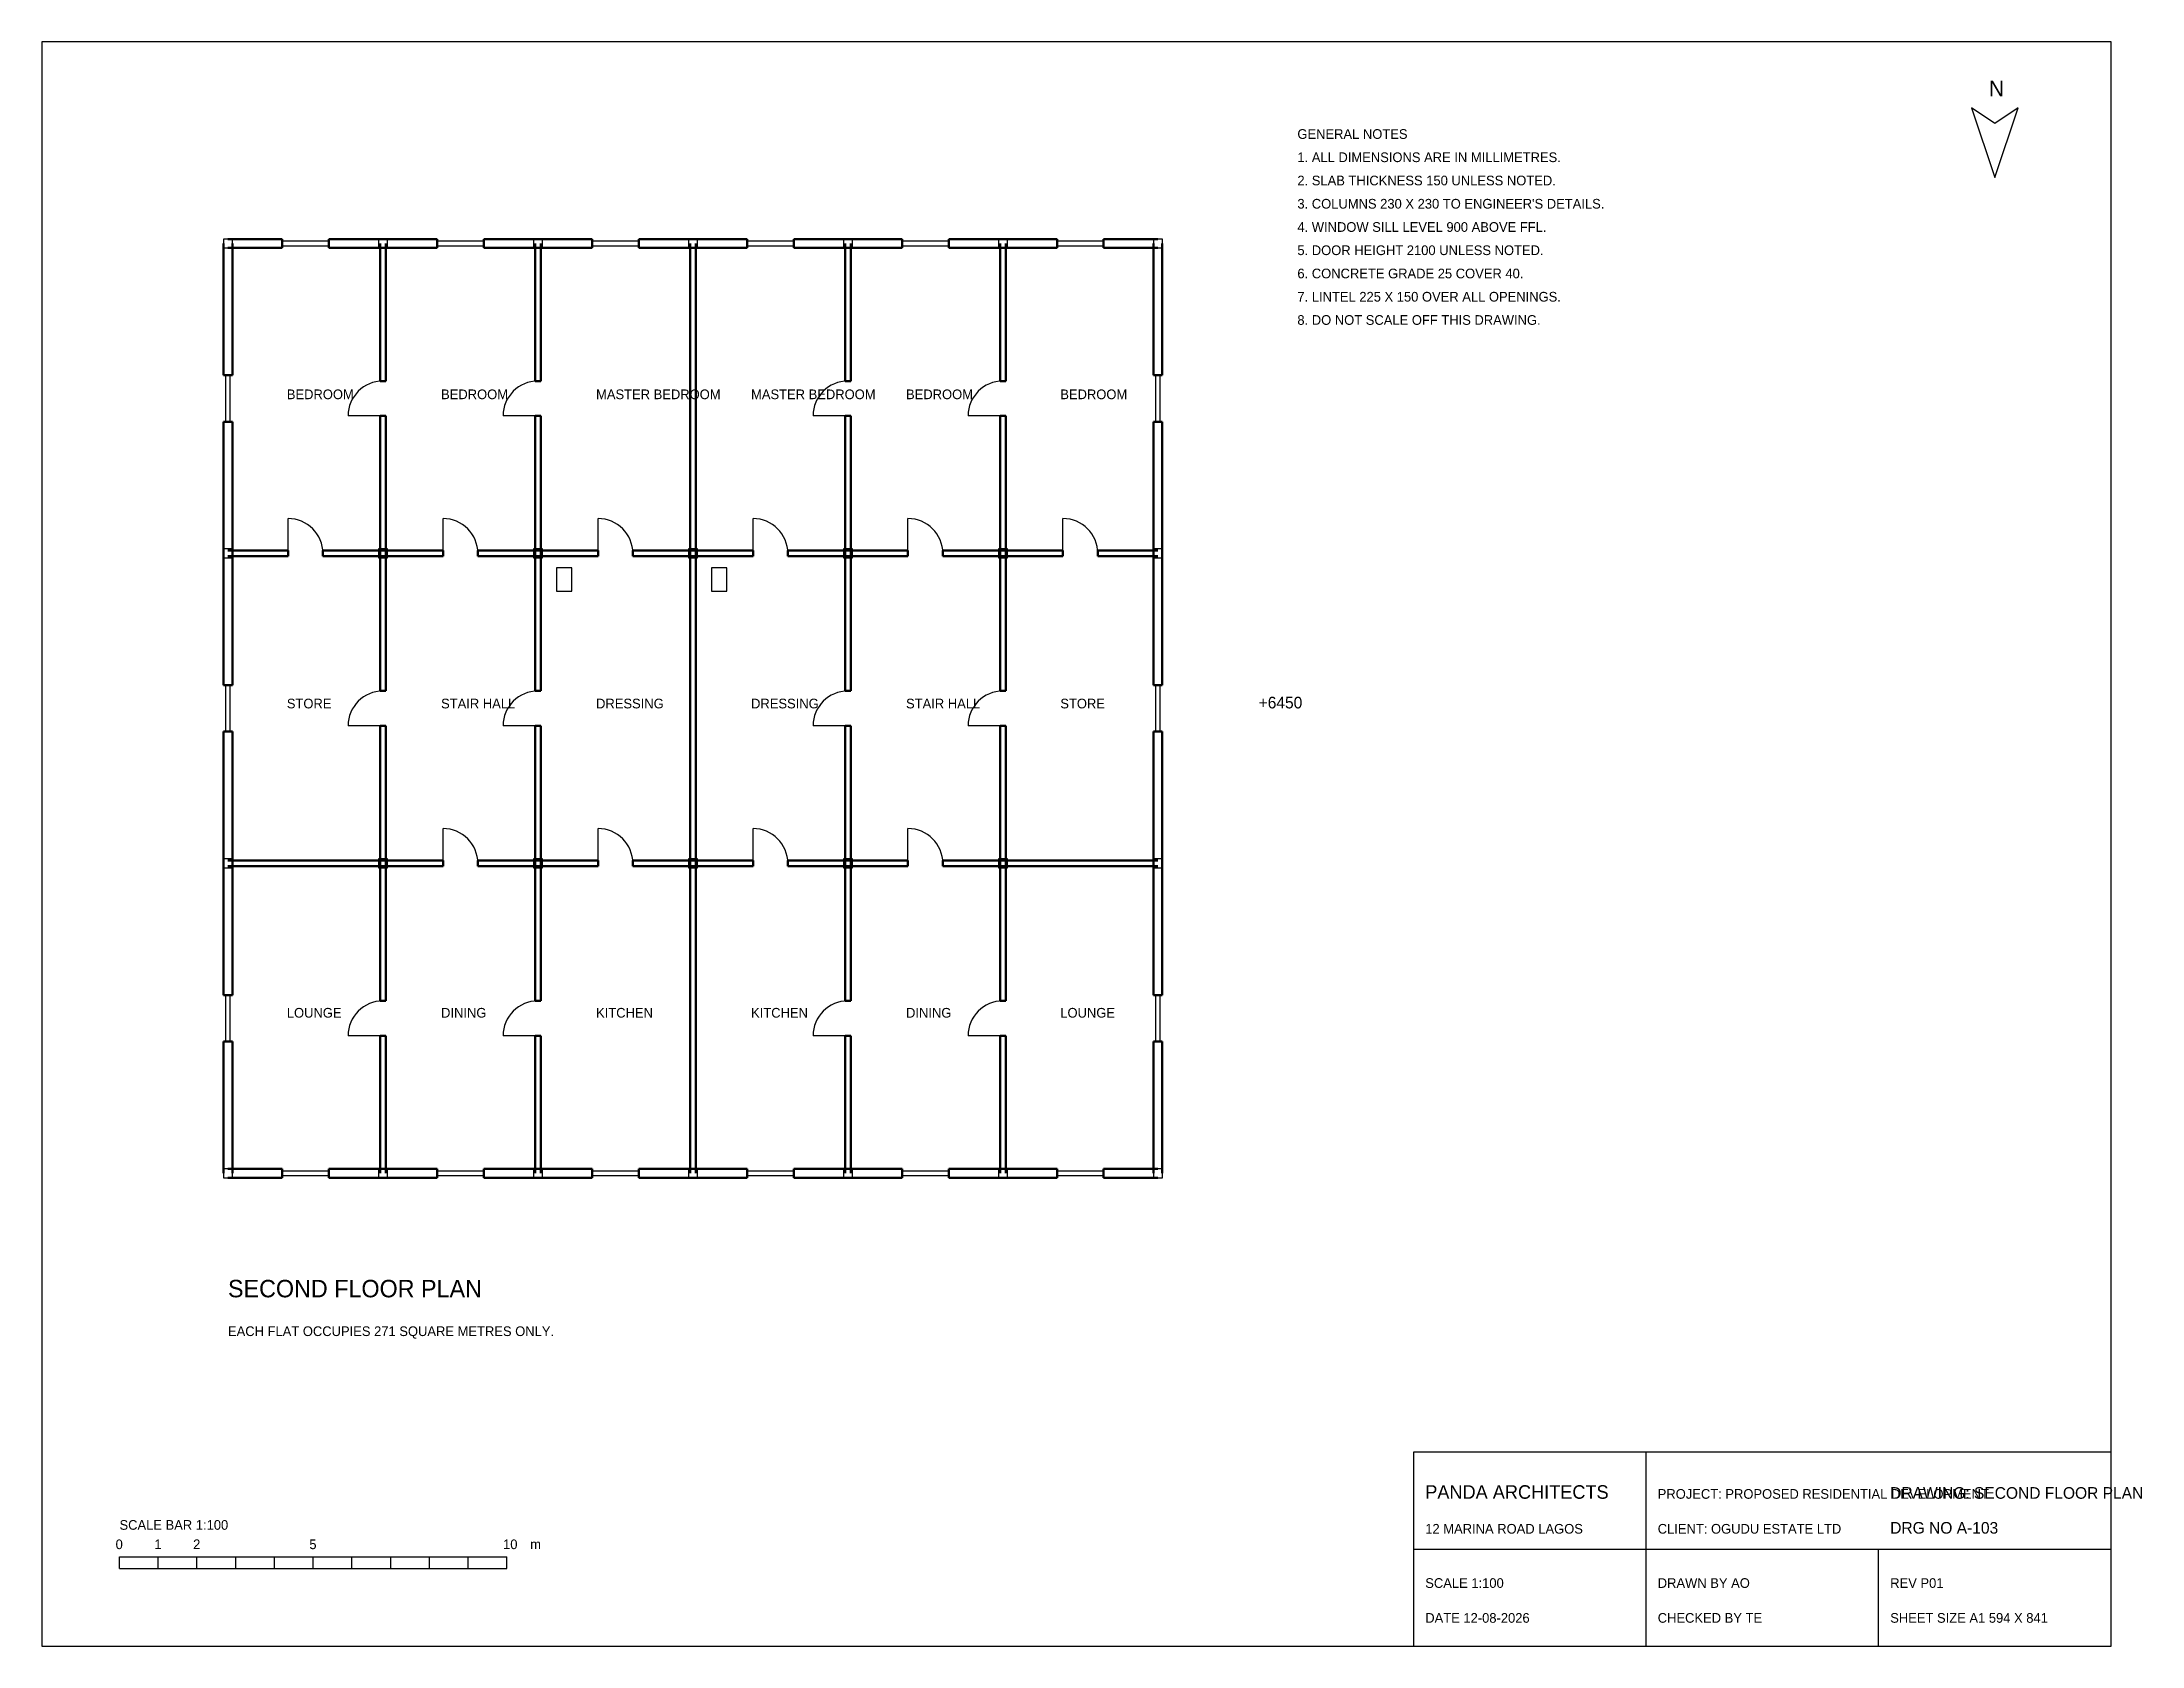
# Model space of a CAD drawing. Header units: millimetres. Extents: x 0 to 343400, y -12200 to 29200.
# Drawn here: x 118800 to 172998, y -12200 to 29200 of the extents above; entities that cross this region are included whole.
import ezdxf

# ---------------------------------------------------------------- set-up
doc = ezdxf.new("R2010")
doc.units = ezdxf.units.MM
doc.layers.get('0').update_dxf_attribs({"color": 1, "linetype": 'CONTINUOUS'})
for name, color, linetype in [('COLUMN', 5, 'CONTINUOUS'), ('DOOR', 3, 'CONTINUOUS'), ('SANITARY', 7, 'CONTINUOUS'), ('TEXT', 6, 'CONTINUOUS'), ('WALL', 4, 'CONTINUOUS'), ('WIND', 2, 'CONTINUOUS')]:
    doc.layers.add(name, color=color, linetype=linetype)

msp = doc.modelspace()

# ---------------------------------------------------------------- texts
for s, height, p in [('N', 400, (169050, 27800)), ('GENERAL NOTES', 250, (151200, 26700)), ('1. ALL DIMENSIONS ARE IN MILLIMETRES.', 250, (151200, 26100)), ('2. SLAB THICKNESS 150 UNLESS NOTED.', 250, (151200, 25500)), ("3. COLUMNS 230 X 230 TO ENGINEER'S DETAILS.", 250, (151200, 24900)), ('4. WINDOW SILL LEVEL 900 ABOVE FFL.', 250, (151200, 24300)), ('5. DOOR HEIGHT 2100 UNLESS NOTED.', 250, (151200, 23700)), ('6. CONCRETE GRADE 25 COVER 40.', 250, (151200, 23100)), ('7. LINTEL 225 X 150 OVER ALL OPENINGS.', 250, (151200, 22500)), ('8. DO NOT SCALE OFF THIS DRAWING.', 250, (151200, 21900)), ('DRAWING: SECOND FLOOR PLAN', 300, (166500, -8400)), ('SCALE BAR 1:100', 250, (120800, -9200)), ('DRG NO A-103', 300, (166500, -9300)), ('0', 250, (120700, -9700)), ('1', 250, (121700, -9700)), ('2', 250, (122700, -9700)), ('5', 250, (125700, -9700)), ('10', 250, (130700, -9700)), ('m', 250, (131400, -9700))]:
    msp.add_text(s, height=height).set_placement(p)
at = {"layer": 'TEXT'}
for s, height, p in [('BEDROOM', 250, (125118.8, 19981.2)), ('BEDROOM', 250, (129100, 19981.2)), ('MASTER BEDROOM', 250, (133100, 19981.2)), ('MASTER BEDROOM', 250, (137100, 19981.2)), ('BEDROOM', 250, (141100, 19981.2)), ('BEDROOM', 250, (145081.2, 19981.2)), ('STORE', 250, (125118.8, 12000)), ('STAIR HALL', 250, (129100, 12000)), ('DRESSING', 250, (133100, 12000)), ('DRESSING', 250, (137100, 12000)), ('STAIR HALL', 250, (141100, 12000)), ('STORE', 250, (145081.2, 12000)), ('+6450', 300, (150200, 12000)), ('LOUNGE', 250, (125118.8, 4018.8)), ('DINING', 250, (129100, 4018.8)), ('KITCHEN', 250, (133100, 4018.8)), ('KITCHEN', 250, (137100, 4018.8)), ('DINING', 250, (141100, 4018.8)), ('LOUNGE', 250, (145081.2, 4018.8)), ('SECOND FLOOR PLAN', 450, (123600, -3200)), ('EACH FLAT OCCUPIES 271 SQUARE METRES ONLY.', 250, (123600, -4200))]:
    msp.add_text(s, height=height, dxfattribs=at).set_placement(p)

# ---------------------------------------------------------------- blocks, each defined once
blk = doc.blocks.new('TITLEBLOCK-A1')
for p, q in [((6000, 0), (6000, 5000)), ((0, 2500), (18000, 2500)), ((12000, 0), (12000, 2500))]:
    blk.add_line(p, q)
blk.add_lwpolyline([(0, 0), (18000, 0), (18000, 5000), (0, 5000)], close=True)
for s, height, p in [('PANDA ARCHITECTS', 350, (300, 3800)), ('PROJECT: PROPOSED RESIDENTIAL DEVELOPMENT', 250, (6300, 3800)), ('12 MARINA ROAD LAGOS', 250, (300, 2900)), ('CLIENT: OGUDU ESTATE LTD', 250, (6300, 2900)), ('SCALE 1:100', 250, (300, 1500)), ('DRAWN BY AO', 250, (6300, 1500)), ('REV P01', 250, (12300, 1500)), ('DATE 12-08-2026', 250, (300, 600)), ('CHECKED BY TE', 250, (6300, 600)), ('SHEET SIZE A1 594 X 841', 250, (12300, 600))]:
    blk.add_text(s, height=height).set_placement(p)

# ---------------------------------------------------------------- linework, layer by layer
for p, q in [((172200, 29200), (118800, 29200)), ((118800, 29200), (118800, -12200)), ((172200, -12200), (172200, 29200)), ((120800, -9900), (130800, -9900)), ((120800, -10200), (120800, -9900)), ((120800, -10200), (130800, -10200)), ((121800, -10200), (121800, -9900)), ((122800, -10200), (122800, -9900)), ((123800, -10200), (123800, -9900)), ((124800, -10200), (124800, -9900)), ((125800, -10200), (125800, -9900)), ((126800, -10200), (126800, -9900)), ((127800, -10200), (127800, -9900)), ((128800, -10200), (128800, -9900)), ((129800, -10200), (129800, -9900)), ((130800, -10200), (130800, -9900)), ((118800, -12200), (172200, -12200))]:
    msp.add_line(p, q)
msp.add_lwpolyline([(169200, 25700), (169800, 27500), (169200, 27100), (168600, 27500)], close=True)
at = {"layer": 'COLUMN'}
for points in [[(123485, 23885), (123715, 23885), (123715, 24115), (123485, 24115)], [(127485, 23885), (127715, 23885), (127715, 24115), (127485, 24115)], [(131485, 23885), (131715, 23885), (131715, 24115), (131485, 24115)], [(135485, 23885), (135715, 23885), (135715, 24115), (135485, 24115)], [(139485, 23885), (139715, 23885), (139715, 24115), (139485, 24115)], [(143485, 23885), (143715, 23885), (143715, 24115), (143485, 24115)], [(147485, 23885), (147715, 23885), (147715, 24115), (147485, 24115)], [(123485, 15885), (123715, 15885), (123715, 16115), (123485, 16115)], [(127485, 15885), (127715, 15885), (127715, 16115), (127485, 16115)], [(131485, 15885), (131715, 15885), (131715, 16115), (131485, 16115)], [(135485, 15885), (135715, 15885), (135715, 16115), (135485, 16115)], [(139485, 15885), (139715, 15885), (139715, 16115), (139485, 16115)], [(143485, 15885), (143715, 15885), (143715, 16115), (143485, 16115)], [(147485, 15885), (147715, 15885), (147715, 16115), (147485, 16115)], [(123485, 7885), (123715, 7885), (123715, 8115), (123485, 8115)], [(127485, 7885), (127715, 7885), (127715, 8115), (127485, 8115)], [(131485, 7885), (131715, 7885), (131715, 8115), (131485, 8115)], [(135485, 7885), (135715, 7885), (135715, 8115), (135485, 8115)], [(139485, 7885), (139715, 7885), (139715, 8115), (139485, 8115)], [(143485, 7885), (143715, 7885), (143715, 8115), (143485, 8115)], [(147485, 7885), (147715, 7885), (147715, 8115), (147485, 8115)], [(123485, -115), (123715, -115), (123715, 115), (123485, 115)], [(127485, -115), (127715, -115), (127715, 115), (127485, 115)], [(131485, -115), (131715, -115), (131715, 115), (131485, 115)], [(135485, -115), (135715, -115), (135715, 115), (135485, 115)], [(139485, -115), (139715, -115), (139715, 115), (139485, 115)], [(143485, -115), (143715, -115), (143715, 115), (143485, 115)], [(147485, -115), (147715, -115), (147715, 115), (147485, 115)]]:
    msp.add_lwpolyline(points, close=True, dxfattribs=at)
at = {"layer": 'DOOR'}
for p, q in [((127600, 19550), (126700, 19550)), ((131600, 19550), (130700, 19550)), ((139600, 19550), (138700, 19550)), ((143600, 19550), (142700, 19550)), ((125150, 16000), (125150, 16900)), ((129150, 16000), (129150, 16900)), ((133150, 16000), (133150, 16900)), ((137150, 16000), (137150, 16900)), ((141150, 16000), (141150, 16900)), ((145150, 16000), (145150, 16900)), ((127600, 11550), (126700, 11550)), ((131600, 11550), (130700, 11550)), ((139600, 11550), (138700, 11550)), ((143600, 11550), (142700, 11550)), ((129150, 8000), (129150, 8900)), ((133150, 8000), (133150, 8900)), ((137150, 8000), (137150, 8900)), ((141150, 8000), (141150, 8900)), ((127600, 3550), (126700, 3550)), ((131600, 3550), (130700, 3550)), ((139600, 3550), (138700, 3550)), ((143600, 3550), (142700, 3550))]:
    msp.add_line(p, q, dxfattribs=at)
for centre, start, end in [((127600, 19550), 90, 180), ((131600, 19550), 90, 180), ((139600, 19550), 90, 180), ((143600, 19550), 90, 180), ((125150, 16000), 0, 90), ((129150, 16000), 0, 90), ((133150, 16000), 0, 90), ((137150, 16000), 0, 90), ((141150, 16000), 0, 90), ((145150, 16000), 0, 90), ((127600, 11550), 90, 180), ((131600, 11550), 90, 180), ((139600, 11550), 90, 180), ((143600, 11550), 90, 180), ((129150, 8000), 0, 90), ((133150, 8000), 0, 90), ((137150, 8000), 0, 90), ((141150, 8000), 0, 90), ((127600, 3550), 90, 180), ((131600, 3550), 90, 180), ((139600, 3550), 90, 180), ((143600, 3550), 90, 180)]:
    msp.add_arc(centre, 900, start, end, dxfattribs=at)
at = {"layer": 'SANITARY'}
for points in [[(132075, 15025), (132475, 15025), (132475, 15625), (132075, 15625)], [(136075, 15025), (136475, 15025), (136475, 15625), (136075, 15625)]]:
    msp.add_lwpolyline(points, close=True, dxfattribs=at)
at = {"layer": 'WALL', "lineweight": 50}
for p, q in [((123487.5, 20600), (123487.5, 24000)), ((125000, 24112.5), (123600, 24112.5)), ((123600, 23887.5), (125000, 23887.5)), ((123712.5, 24000), (123712.5, 20600)), ((125000, 23887.5), (125000, 24112.5)), ((127600, 24112.5), (126200, 24112.5)), ((126200, 23887.5), (126200, 24112.5)), ((126200, 23887.5), (127600, 23887.5)), ((127525, 20450), (127525, 24000)), ((129000, 24112.5), (127600, 24112.5)), ((127600, 23887.5), (129000, 23887.5)), ((127675, 24000), (127675, 20450)), ((129000, 23887.5), (129000, 24112.5)), ((131600, 24112.5), (130200, 24112.5)), ((130200, 23887.5), (130200, 24112.5)), ((130200, 23887.5), (131600, 23887.5)), ((131525, 20450), (131525, 24000)), ((133000, 24112.5), (131600, 24112.5)), ((131600, 23887.5), (133000, 23887.5)), ((131675, 24000), (131675, 20450)), ((133000, 23887.5), (133000, 24112.5)), ((135600, 24112.5), (134200, 24112.5)), ((134200, 23887.5), (134200, 24112.5)), ((134200, 23887.5), (135600, 23887.5)), ((135525, 16000), (135525, 24000)), ((137000, 24112.5), (135600, 24112.5)), ((135600, 23887.5), (137000, 23887.5)), ((135675, 24000), (135675, 16000)), ((137000, 23887.5), (137000, 24112.5)), ((139600, 24112.5), (138200, 24112.5)), ((138200, 23887.5), (138200, 24112.5)), ((138200, 23887.5), (139600, 23887.5)), ((139525, 20450), (139525, 24000)), ((141000, 24112.5), (139600, 24112.5)), ((139600, 23887.5), (141000, 23887.5)), ((139675, 24000), (139675, 20450)), ((141000, 23887.5), (141000, 24112.5)), ((143600, 24112.5), (142200, 24112.5)), ((142200, 23887.5), (142200, 24112.5)), ((142200, 23887.5), (143600, 23887.5)), ((143525, 20450), (143525, 24000)), ((145000, 24112.5), (143600, 24112.5)), ((143600, 23887.5), (145000, 23887.5)), ((143675, 24000), (143675, 20450)), ((145000, 23887.5), (145000, 24112.5)), ((147600, 24112.5), (146200, 24112.5)), ((146200, 23887.5), (146200, 24112.5)), ((146200, 23887.5), (147600, 23887.5)), ((147487.5, 20600), (147487.5, 24000)), ((147712.5, 24000), (147712.5, 20600)), ((123487.5, 20600), (123712.5, 20600)), ((147487.5, 20600), (147712.5, 20600)), ((127525, 20450), (127675, 20450)), ((131525, 20450), (131675, 20450)), ((139525, 20450), (139675, 20450)), ((143525, 20450), (143675, 20450)), ((127525, 16000), (127525, 19550)), ((127525, 19550), (127675, 19550)), ((127675, 19550), (127675, 16000)), ((131525, 16000), (131525, 19550)), ((131525, 19550), (131675, 19550)), ((131675, 19550), (131675, 16000)), ((139525, 16000), (139525, 19550)), ((139525, 19550), (139675, 19550)), ((139675, 19550), (139675, 16000)), ((143525, 16000), (143525, 19550)), ((143525, 19550), (143675, 19550)), ((143675, 19550), (143675, 16000)), ((123487.5, 16000), (123487.5, 19400)), ((123487.5, 19400), (123712.5, 19400)), ((123712.5, 19400), (123712.5, 16000)), ((147487.5, 16000), (147487.5, 19400)), ((147487.5, 19400), (147712.5, 19400)), ((147712.5, 19400), (147712.5, 16000)), ((123487.5, 12600), (123487.5, 16000)), ((125150, 16075), (123600, 16075)), ((123600, 15925), (125150, 15925)), ((123712.5, 16000), (123712.5, 12600)), ((125150, 15925), (125150, 16075)), ((127600, 16075), (126050, 16075)), ((126050, 15925), (126050, 16075)), ((126050, 15925), (127600, 15925)), ((127525, 12450), (127525, 16000)), ((129150, 16075), (127600, 16075)), ((127600, 15925), (129150, 15925)), ((127675, 16000), (127675, 12450)), ((129150, 15925), (129150, 16075)), ((131600, 16075), (130050, 16075)), ((130050, 15925), (130050, 16075)), ((130050, 15925), (131600, 15925)), ((131525, 12450), (131525, 16000)), ((133150, 16075), (131600, 16075)), ((131600, 15925), (133150, 15925)), ((131675, 16000), (131675, 12450)), ((133150, 15925), (133150, 16075)), ((135600, 16075), (134050, 16075)), ((134050, 15925), (134050, 16075)), ((134050, 15925), (135600, 15925)), ((135525, 8000), (135525, 16000)), ((137150, 16075), (135600, 16075)), ((135600, 15925), (137150, 15925)), ((135675, 16000), (135675, 8000)), ((137150, 15925), (137150, 16075)), ((139600, 16075), (138050, 16075)), ((138050, 15925), (138050, 16075)), ((138050, 15925), (139600, 15925)), ((139525, 12450), (139525, 16000)), ((141150, 16075), (139600, 16075)), ((139600, 15925), (141150, 15925)), ((139675, 16000), (139675, 12450)), ((141150, 15925), (141150, 16075)), ((143600, 16075), (142050, 16075)), ((142050, 15925), (142050, 16075)), ((142050, 15925), (143600, 15925)), ((143525, 12450), (143525, 16000)), ((145150, 16075), (143600, 16075)), ((143600, 15925), (145150, 15925)), ((143675, 16000), (143675, 12450)), ((145150, 15925), (145150, 16075)), ((147600, 16075), (146050, 16075)), ((146050, 15925), (146050, 16075)), ((146050, 15925), (147600, 15925)), ((147487.5, 12600), (147487.5, 16000)), ((147712.5, 16000), (147712.5, 12600)), ((123487.5, 12600), (123712.5, 12600)), ((147487.5, 12600), (147712.5, 12600)), ((127525, 12450), (127675, 12450)), ((131525, 12450), (131675, 12450)), ((139525, 12450), (139675, 12450)), ((143525, 12450), (143675, 12450)), ((123487.5, 8000), (123487.5, 11400)), ((123487.5, 11400), (123712.5, 11400)), ((123712.5, 11400), (123712.5, 8000)), ((127525, 8000), (127525, 11550)), ((127525, 11550), (127675, 11550)), ((127675, 11550), (127675, 8000)), ((131525, 8000), (131525, 11550)), ((131525, 11550), (131675, 11550)), ((131675, 11550), (131675, 8000)), ((139525, 8000), (139525, 11550)), ((139525, 11550), (139675, 11550)), ((139675, 11550), (139675, 8000)), ((143525, 8000), (143525, 11550)), ((143525, 11550), (143675, 11550)), ((143675, 11550), (143675, 8000)), ((147487.5, 8000), (147487.5, 11400)), ((147487.5, 11400), (147712.5, 11400)), ((147712.5, 11400), (147712.5, 8000)), ((123487.5, 4600), (123487.5, 8000)), ((127600, 8075), (123600, 8075)), ((123600, 7925), (127600, 7925)), ((123712.5, 8000), (123712.5, 4600)), ((127525, 4450), (127525, 8000)), ((129150, 8075), (127600, 8075)), ((127600, 7925), (129150, 7925)), ((127675, 8000), (127675, 4450)), ((129150, 7925), (129150, 8075)), ((131600, 8075), (130050, 8075)), ((130050, 7925), (130050, 8075)), ((130050, 7925), (131600, 7925)), ((131525, 4450), (131525, 8000)), ((133150, 8075), (131600, 8075)), ((131600, 7925), (133150, 7925)), ((131675, 8000), (131675, 4450)), ((133150, 7925), (133150, 8075)), ((135600, 8075), (134050, 8075)), ((134050, 7925), (134050, 8075)), ((134050, 7925), (135600, 7925)), ((135525, 0), (135525, 8000)), ((137150, 8075), (135600, 8075)), ((135600, 7925), (137150, 7925)), ((135675, 8000), (135675, 0)), ((137150, 7925), (137150, 8075)), ((139600, 8075), (138050, 8075)), ((138050, 7925), (138050, 8075)), ((138050, 7925), (139600, 7925)), ((139525, 4450), (139525, 8000)), ((141150, 8075), (139600, 8075)), ((139600, 7925), (141150, 7925)), ((139675, 8000), (139675, 4450)), ((141150, 7925), (141150, 8075)), ((143600, 8075), (142050, 8075)), ((142050, 7925), (142050, 8075)), ((142050, 7925), (143600, 7925)), ((143525, 4450), (143525, 8000)), ((147600, 8075), (143600, 8075)), ((143600, 7925), (147600, 7925)), ((143675, 8000), (143675, 4450)), ((147487.5, 4600), (147487.5, 8000)), ((147712.5, 8000), (147712.5, 4600)), ((123487.5, 4600), (123712.5, 4600)), ((127525, 4450), (127675, 4450)), ((131525, 4450), (131675, 4450)), ((139525, 4450), (139675, 4450)), ((143525, 4450), (143675, 4450)), ((147487.5, 4600), (147712.5, 4600)), ((123487.5, 0), (123487.5, 3400)), ((123487.5, 3400), (123712.5, 3400)), ((123712.5, 3400), (123712.5, 0)), ((127525, 0), (127525, 3550)), ((127525, 3550), (127675, 3550)), ((127675, 3550), (127675, 0)), ((131525, 0), (131525, 3550)), ((131525, 3550), (131675, 3550)), ((131675, 3550), (131675, 0)), ((139525, 0), (139525, 3550)), ((139525, 3550), (139675, 3550)), ((139675, 3550), (139675, 0)), ((143525, 0), (143525, 3550)), ((143525, 3550), (143675, 3550)), ((143675, 3550), (143675, 0)), ((147487.5, 0), (147487.5, 3400)), ((147487.5, 3400), (147712.5, 3400)), ((147712.5, 3400), (147712.5, 0)), ((125000, 112.5), (123600, 112.5)), ((125000, -112.5), (125000, 112.5)), ((127600, 112.5), (126200, 112.5)), ((126200, -112.5), (126200, 112.5)), ((129000, 112.5), (127600, 112.5)), ((129000, -112.5), (129000, 112.5)), ((131600, 112.5), (130200, 112.5)), ((130200, -112.5), (130200, 112.5)), ((133000, 112.5), (131600, 112.5)), ((133000, -112.5), (133000, 112.5)), ((135600, 112.5), (134200, 112.5)), ((134200, -112.5), (134200, 112.5)), ((137000, 112.5), (135600, 112.5)), ((137000, -112.5), (137000, 112.5)), ((139600, 112.5), (138200, 112.5)), ((138200, -112.5), (138200, 112.5)), ((141000, 112.5), (139600, 112.5)), ((141000, -112.5), (141000, 112.5)), ((143600, 112.5), (142200, 112.5)), ((142200, -112.5), (142200, 112.5)), ((145000, 112.5), (143600, 112.5)), ((145000, -112.5), (145000, 112.5)), ((147600, 112.5), (146200, 112.5)), ((146200, -112.5), (146200, 112.5)), ((123600, -112.5), (125000, -112.5)), ((126200, -112.5), (127600, -112.5)), ((127600, -112.5), (129000, -112.5)), ((130200, -112.5), (131600, -112.5)), ((131600, -112.5), (133000, -112.5)), ((134200, -112.5), (135600, -112.5)), ((135600, -112.5), (137000, -112.5)), ((138200, -112.5), (139600, -112.5)), ((139600, -112.5), (141000, -112.5)), ((142200, -112.5), (143600, -112.5)), ((143600, -112.5), (145000, -112.5)), ((146200, -112.5), (147600, -112.5))]:
    msp.add_line(p, q, dxfattribs=at)
at = {"layer": 'WIND'}
for points in [[(125000, 23940), (126200, 23940), (126200, 24060), (125000, 24060)], [(129000, 23940), (130200, 23940), (130200, 24060), (129000, 24060)], [(133000, 23940), (134200, 23940), (134200, 24060), (133000, 24060)], [(137000, 23940), (138200, 23940), (138200, 24060), (137000, 24060)], [(141000, 23940), (142200, 23940), (142200, 24060), (141000, 24060)], [(145000, 23940), (146200, 23940), (146200, 24060), (145000, 24060)], [(123540, 19400), (123660, 19400), (123660, 20600), (123540, 20600)], [(147540, 19400), (147660, 19400), (147660, 20600), (147540, 20600)], [(123540, 11400), (123660, 11400), (123660, 12600), (123540, 12600)], [(147540, 11400), (147660, 11400), (147660, 12600), (147540, 12600)], [(123540, 3400), (123660, 3400), (123660, 4600), (123540, 4600)], [(147540, 3400), (147660, 3400), (147660, 4600), (147540, 4600)], [(125000, -60), (126200, -60), (126200, 60), (125000, 60)], [(129000, -60), (130200, -60), (130200, 60), (129000, 60)], [(133000, -60), (134200, -60), (134200, 60), (133000, 60)], [(137000, -60), (138200, -60), (138200, 60), (137000, 60)], [(141000, -60), (142200, -60), (142200, 60), (141000, 60)], [(145000, -60), (146200, -60), (146200, 60), (145000, 60)]]:
    msp.add_lwpolyline(points, close=True, dxfattribs=at)

# ---------------------------------------------------------------- block references
msp.add_blockref('TITLEBLOCK-A1', (154200, -12200))

msp.set_redraw_order([(e.dxf.handle, doc.entitydb.next_handle()) for e in msp.query("TEXT MTEXT ATTDEF DIMENSION ARC_DIMENSION")])  # texts and dimensions are drawn at this point

doc.saveas('drawing.dxf')
